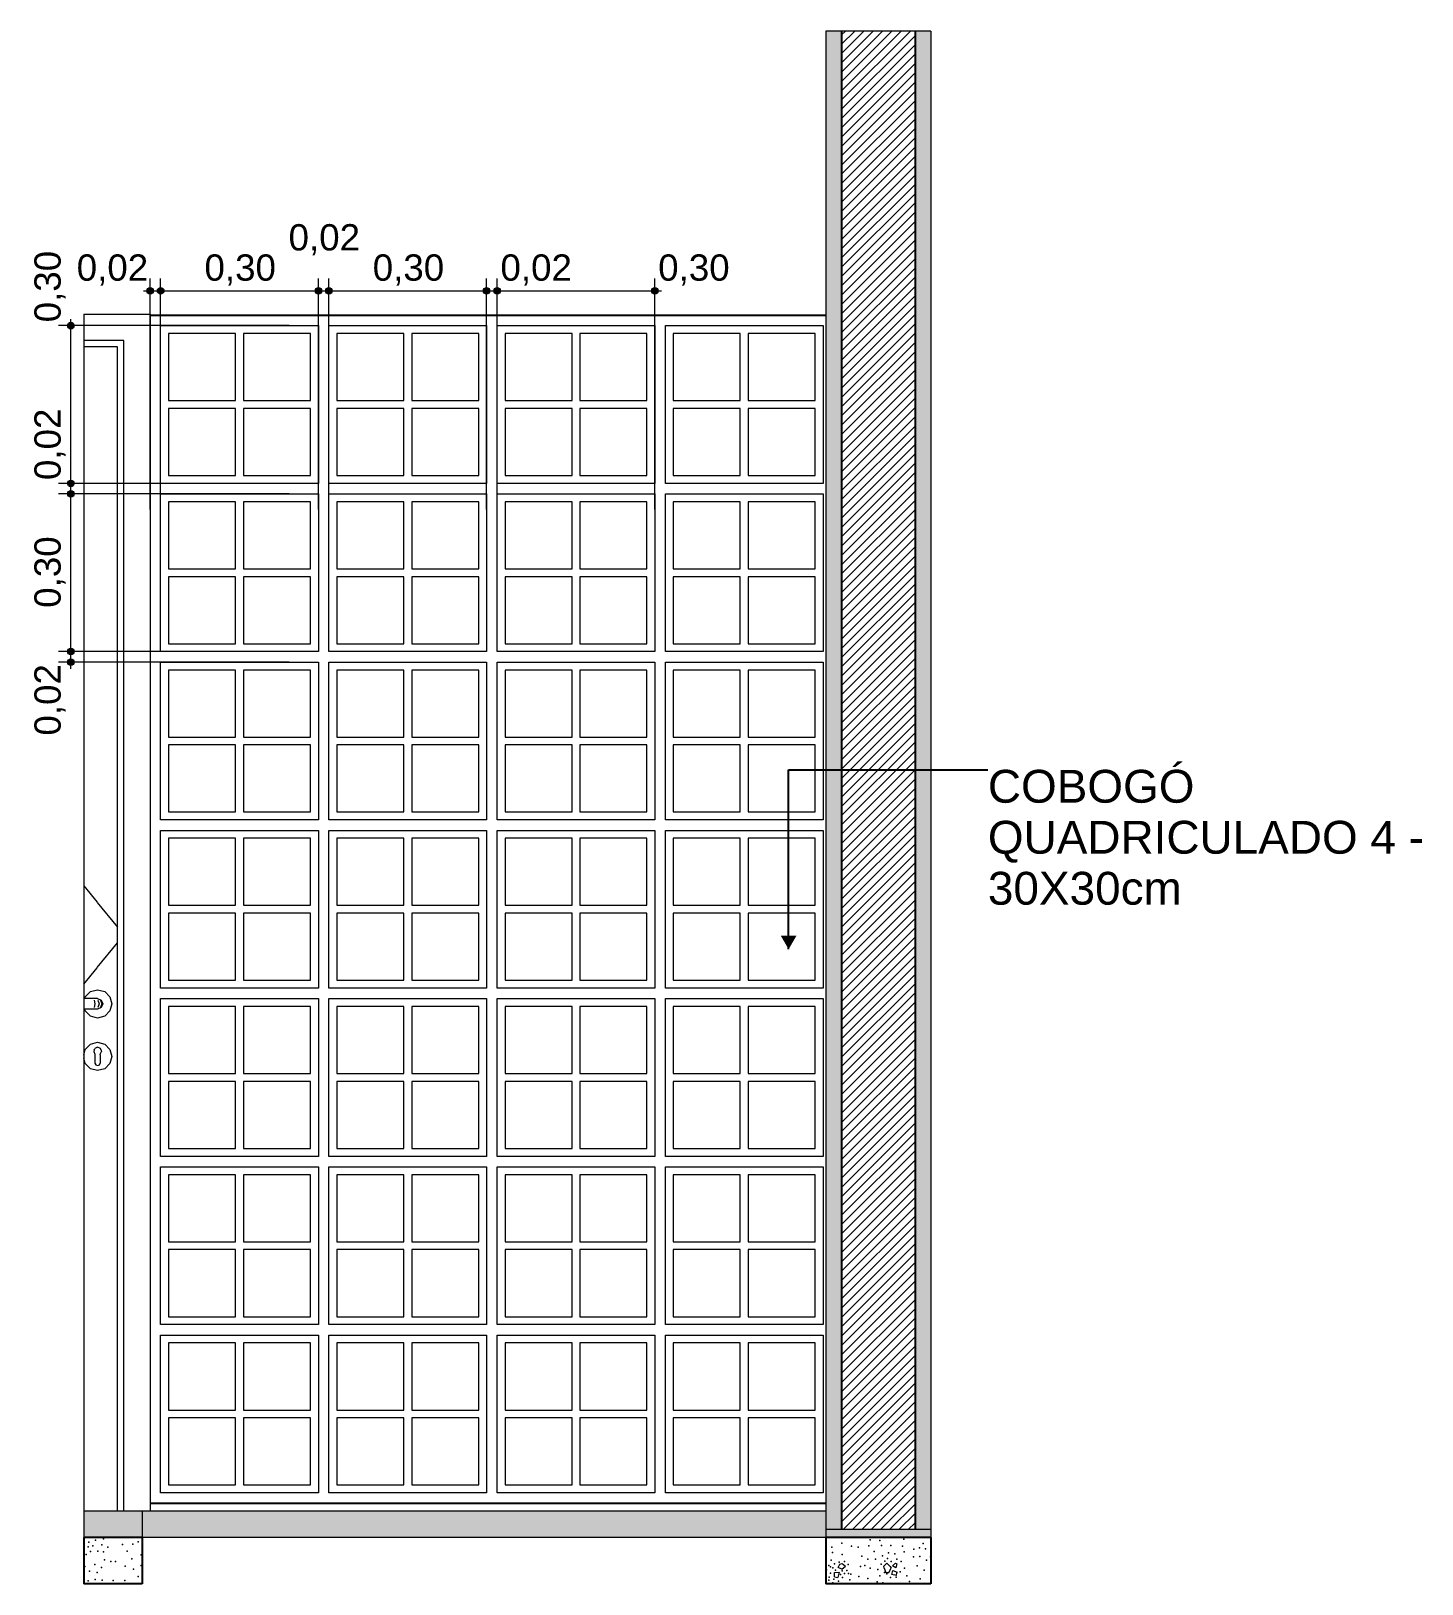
# Model space of a CAD drawing. Header units: metres. Extents: x -67.2 to -32.8, y -0.2 to 5.
# Drawn here: x -35.457 to -32.812, y -0.165 to 2.789 of the extents above; entities that cross this region are included whole.
import ezdxf

# ---------------------------------------------------------------- set-up
doc = ezdxf.new("R2010")
doc.units = ezdxf.units.M
doc.header["$MEASUREMENT"] = 0
for name, color, linetype, lineweight in [('0_Caneta_No__1', 7, 'Continuous', 35), ('0_Caneta_No__241', 7, 'Continuous', 13), ('Janelas Archicad_Caneta_No__3', 7, 'Continuous', 25), ('Janelas Archicad_Caneta_No__43', 44, 'Continuous', 0), ('LAJES.EST_Caneta_No__241', 7, 'Continuous', 13), ('LAJES.EST_Caneta_No__3', 7, 'Continuous', 25), ('PAREDE CONSTRUIR_Caneta_No__241', 7, 'Continuous', 13), ('PAREDE CONSTRUIR_Caneta_No__3', 7, 'Continuous', 25), ('Portas Archicad_Caneta_No__241', 7, 'Continuous', 13), ('TERRENO.ARQ_Caneta_No__241', 7, 'Continuous', 13)]:
    doc.layers.add(name, color=color, linetype=linetype, lineweight=lineweight)
for name, color, linetype in [('COTAS EXECUTIVO.EXEC', 7, 'Continuous'), ('LAJES.EST', 7, 'Continuous'), ('PAREDE CONSTRUIR', 7, 'Continuous'), ('TERRENO.ARQ', 7, 'Continuous')]:
    doc.layers.add(name, color=color, linetype=linetype)
doc.layers.add('COTAS EXECUTIVO.EXEC_Caneta_No__25', color=7, linetype='Continuous', lineweight=13, true_color=0x982312)
doc.layers.add('LAJES.EST_Caneta_No__95', color=7, linetype='Continuous', lineweight=0, true_color=0xaeaeae)
doc.styles.add('ESTILO_GERADO_1', font='arial.ttf')
doc.dimstyles.new('ESTILO_GERADO__3', dxfattribs={"dimtxt": 0.05, "dimasz": 0.02375, "dimexe": 0.18, "dimexo": 0.415631, "dimgap": 0, "dimtad": 1, "dimzin": 0, "dimdsep": 46, "dimtxsty": 'ESTILO_GERADO_1', "dimblk": 'ARROWHEAD_11', "dimblk1": 'ARROWHEAD_11', "dimblk2": 'ARROWHEAD_11', "dimcen": 0.09, "dimclrd": 256, "dimclre": 256, "dimclrt": 256, "dimadec": 0, "dimazin": 0, "dimtfac": 1, "dimtdec": 4, "dimtmove": 0, "dimatfit": 3, "dimfxl": 0, "dimtolj": 1, "dimtzin": 0, "dimarcsym": 0})
doc.dimstyles.new('ESTILO_GERADO__4', dxfattribs={"dimtxt": 0.05, "dimasz": 0.02375, "dimexe": 0.18, "dimexo": 0.415631, "dimgap": 0, "dimtad": 1, "dimtih": 1, "dimtoh": 1, "dimzin": 0, "dimdsep": 46, "dimtxsty": 'ESTILO_GERADO_1', "dimblk": 'ARROWHEAD_11', "dimblk1": 'ARROWHEAD_11', "dimblk2": 'ARROWHEAD_11', "dimcen": 0.09, "dimclrd": 256, "dimclre": 256, "dimclrt": 256, "dimadec": 0, "dimazin": 0, "dimtfac": 1, "dimtdec": 4, "dimtmove": 0, "dimatfit": 3, "dimfxl": 0, "dimtolj": 1, "dimtzin": 0, "dimarcsym": 0})
doc.dimstyles.new('ESTILO_GERADO__5', dxfattribs={"dimtxt": 0.18, "dimasz": 0.0285, "dimexe": 0.18, "dimexo": 0.0625, "dimgap": 0, "dimtad": 0, "dimtih": 1, "dimtoh": 1, "dimdec": 4, "dimzin": 0, "dimdsep": 46, "dimcen": 0.09, "dimadec": 0, "dimazin": 0, "dimtfac": 1, "dimtdec": 4, "dimtmove": 0, "dimatfit": 3, "dimldrblk": 'ARROWHEAD_16', "dimfxl": 0, "dimtolj": 1, "dimtzin": 0, "dimarcsym": 0})

msp = doc.modelspace()

# ---------------------------------------------------------------- texts
at = {"layer": '0_Caneta_No__1', "color": 7, "linetype": 'Continuous', "lineweight": 35, "insert": (-33.6372, 1.3834), "char_height": 0.0625, "width": 0.874728, "attachment_point": 1, "line_spacing_factor": 0.930815, "style": 'ESTILO_GERADO_1'}
msp.add_mtext('\\A1;{\\pql;\\fArial|b0|i0|c0|p0;\\W1.000000;COBOGÓ QUADRICULADO \\fArial|b0|i0|c0|p0;\\W1.000000;4\\fArial|b0|i0|c0|p0;\\W1.000000; - 30X30cm}', dxfattribs=at)

# ---------------------------------------------------------------- blocks, each defined once
blk = doc.blocks.new('*X38', base_point=(7.7685, -0.0117))
at = {"layer": 'LAJES.EST_Caneta_No__241', "color": 7, "linetype": 'Continuous', "lineweight": 13}
for p in [(-35.3568, -0.0856), (-35.3471, -0.0853), (-35.3346, -0.0817), (-35.3193, -0.0795), (-35.2537, -0.0846), (-35.3558, -0.1029), (-35.3526, -0.1087), (-35.3487, -0.0945), (-35.3442, -0.1032), (-35.3394, -0.0925), (-35.3299, -0.1029), (-35.3225, -0.0903), (-35.3193, -0.104), (-35.3114, -0.0953), (-35.2832, -0.09), (-35.2746, -0.1029), (-35.2653, -0.117), (-35.2638, -0.0892), (-35.2477, -0.1094), (-35.3547, -0.1318), (-35.3457, -0.1404), (-35.3355, -0.1282), (-35.3311, -0.1435), (-35.323, -0.1338), (-35.3177, -0.1189), (-35.3057, -0.1222), (-35.2966, -0.1225), (-35.2779, -0.1311), (-35.2623, -0.1372), (-35.2479, -0.1297), (-35.3488, -0.1592), (-35.335, -0.1566), (-35.3216, -0.158), (-35.3011, -0.1582), (-35.2788, -0.1582), (-35.2532, -0.1509), (-35.2475, -0.1645)]:
    blk.add_point(p, dxfattribs=at)
blk = doc.blocks.new('*X39', base_point=(7.7685, -0.0117))
at = {"layer": 'LAJES.EST_Caneta_No__241', "color": 7, "linetype": 'Continuous', "lineweight": 13}
for p, q in [((-33.9292, -0.1516), (-33.9288, -0.1433)), ((-33.9288, -0.1433), (-33.9201, -0.1427)), ((-33.9201, -0.1427), (-33.9227, -0.153)), ((-33.9218, -0.1336), (-33.9187, -0.1273)), ((-33.9151, -0.1368), (-33.9218, -0.1336)), ((-33.9187, -0.1273), (-33.9146, -0.1262)), ((-33.9151, -0.1368), (-33.9083, -0.1312)), ((-33.9146, -0.1262), (-33.9083, -0.1312)), ((-33.8349, -0.1309), (-33.8291, -0.1253)), ((-33.8345, -0.1351), (-33.8349, -0.1309)), ((-33.8345, -0.1351), (-33.8315, -0.1434)), ((-33.8315, -0.1434), (-33.8255, -0.1431)), ((-33.8291, -0.1253), (-33.823, -0.1316)), ((-33.8255, -0.1431), (-33.8209, -0.1351)), ((-33.823, -0.1316), (-33.8209, -0.1351)), ((-33.82, -0.1473), (-33.8179, -0.1396)), ((-33.8118, -0.1488), (-33.82, -0.1473)), ((-33.8188, -0.1308), (-33.8132, -0.1257)), ((-33.8122, -0.1345), (-33.8188, -0.1308)), ((-33.8179, -0.1396), (-33.8095, -0.1425)), ((-33.8132, -0.1257), (-33.8107, -0.1267)), ((-33.8107, -0.1267), (-33.8122, -0.1345)), ((-33.8118, -0.1488), (-33.8095, -0.1425)), ((-33.9292, -0.1516), (-33.9227, -0.153))]:
    blk.add_line(p, q, dxfattribs=at)
for p in [(-33.915, -0.0872), (-33.8611, -0.081), (-33.8429, -0.0824), (-33.7971, -0.08), (-33.7601, -0.0878), (-33.9338, -0.0948), (-33.9325, -0.1051), (-33.9146, -0.109), (-33.8963, -0.0929), (-33.8841, -0.0948), (-33.8772, -0.112), (-33.8654, -0.118), (-33.8639, -0.0925), (-33.8535, -0.1033), (-33.8508, -0.1177), (-33.8393, -0.0917), (-33.8376, -0.1113), (-33.8279, -0.1165), (-33.8265, -0.1061), (-33.8219, -0.0917), (-33.8143, -0.108), (-33.8101, -0.1178), (-33.7995, -0.0934), (-33.7962, -0.1042), (-33.7788, -0.1132), (-33.778, -0.0986), (-33.7674, -0.0963), (-33.7667, -0.1131), (-33.7557, -0.0985), (-33.7464, -0.1133), (-33.944, -0.1379), (-33.9397, -0.1301), (-33.9366, -0.1442), (-33.9363, -0.1327), (-33.935, -0.12), (-33.9323, -0.1346), (-33.9291, -0.1267), (-33.9268, -0.1385), (-33.92, -0.1235), (-33.9175, -0.1469), (-33.9145, -0.1398), (-33.9097, -0.1222), (-33.9097, -0.1453), (-33.9057, -0.1392), (-33.9032, -0.1281), (-33.9025, -0.145), (-33.8981, -0.1465), (-33.8795, -0.132), (-33.871, -0.1297), (-33.861, -0.1349), (-33.8466, -0.1376), (-33.8403, -0.1273), (-33.8341, -0.143), (-33.8333, -0.1216), (-33.8291, -0.1455), (-33.8213, -0.1223), (-33.8039, -0.1419), (-33.8024, -0.1221), (-33.7956, -0.1348), (-33.772, -0.1308), (-33.7584, -0.1387), (-33.754, -0.1198), (-33.9395, -0.1577), (-33.9389, -0.152), (-33.9323, -0.1631), (-33.9302, -0.1557), (-33.9214, -0.1598), (-33.9137, -0.153), (-33.8998, -0.1574), (-33.8829, -0.1509), (-33.8657, -0.1546), (-33.8481, -0.161), (-33.8428, -0.1497), (-33.8368, -0.1627), (-33.8222, -0.1526), (-33.8119, -0.1522), (-33.7913, -0.1497), (-33.7861, -0.1604), (-33.766, -0.1552)]:
    blk.add_point(p, dxfattribs=at)
blk = doc.blocks.new('*D40', base_point=(7.7685, -0.0117))
at = {"layer": 'COTAS EXECUTIVO.EXEC_Caneta_No__25', "linetype": 'Continuous', "lineweight": 13, "true_color": 0x982312}
for points in [[(-35.2368, 2.2945), (-35.2364, 2.2922), (-35.235, 2.2901), (-35.233, 2.2888), (-35.2306, 2.2883), (-35.2282, 2.2888), (-35.2262, 2.2901), (-35.2248, 2.2922), (-35.2243, 2.2945), (-35.2248, 2.2969), (-35.2262, 2.299), (-35.2282, 2.3003), (-35.2306, 2.3008), (-35.233, 2.3003), (-35.235, 2.299), (-35.2364, 2.2969)], [(-35.2168, 2.2945), (-35.2164, 2.2922), (-35.215, 2.2901), (-35.213, 2.2888), (-35.2106, 2.2883), (-35.2082, 2.2888), (-35.2062, 2.2901), (-35.2048, 2.2922), (-35.2043, 2.2945), (-35.2048, 2.2969), (-35.2062, 2.299), (-35.2082, 2.3003), (-35.2106, 2.3008), (-35.213, 2.3003), (-35.215, 2.299), (-35.2164, 2.2969)]]:
    blk.add_hatch(color=24, dxfattribs=at).paths.add_polyline_path(points)
at = {"layer": 'COTAS EXECUTIVO.EXEC_Caneta_No__25', "color": 24, "linetype": 'Continuous', "lineweight": 13, "true_color": 0x982312}
for p, q in [((-35.2306, 2.3008), (-35.2306, 2.318)), ((-35.2106, 2.3008), (-35.2106, 2.318)), ((-35.2431, 2.2945), (-35.2368, 2.2945)), ((-35.2306, 1.8789), (-35.2306, 2.2883)), ((-35.2243, 2.2945), (-35.2168, 2.2945)), ((-35.2106, 1.8789), (-35.2106, 2.2883))]:
    blk.add_line(p, q, dxfattribs=at)
for centre in [(-35.2306, 2.2945), (-35.2106, 2.2945)]:
    blk.add_circle(centre, 0.00625, dxfattribs=at)
at = {"layer": 'COTAS EXECUTIVO.EXEC_Caneta_No__25', "color": 24, "lineweight": 13, "true_color": 0x982312, "insert": (-35.3703, 2.3045), "char_height": 0.05, "attachment_point": 7, "style": 'ESTILO_GERADO_1'}
blk.add_mtext('\\A1;{\\pql;\\fArial|b0|i0|c0|p0;\\W1.000000;0,02}', dxfattribs=at)
blk = doc.blocks.new('ARROWHEAD_11')
at = {"color": 0, "linetype": 'Continuous', "lineweight": 0}
blk.add_line((0, 0), (-1, 0), dxfattribs=at)
at = {"color": 0, "linetype": 'Continuous', "lineweight": 0, "const_width": 0.25, "flags": 128}
blk.add_lwpolyline([(-0.125, 0, 1), (0.125, 0, 1)], format="xyb", close=True, dxfattribs=at)
blk = doc.blocks.new('*D41', base_point=(7.7685, -0.0117))
at = {"layer": 'COTAS EXECUTIVO.EXEC_Caneta_No__25', "linetype": 'Continuous', "lineweight": 13, "true_color": 0x982312}
for points in [[(-35.2168, 2.2945), (-35.2164, 2.2922), (-35.215, 2.2901), (-35.213, 2.2888), (-35.2106, 2.2883), (-35.2082, 2.2888), (-35.2062, 2.2901), (-35.2048, 2.2922), (-35.2043, 2.2945), (-35.2048, 2.2969), (-35.2062, 2.299), (-35.2082, 2.3003), (-35.2106, 2.3008), (-35.213, 2.3003), (-35.215, 2.299), (-35.2164, 2.2969)], [(-34.9168, 2.2945), (-34.9164, 2.2922), (-34.915, 2.2901), (-34.913, 2.2888), (-34.9106, 2.2883), (-34.9082, 2.2888), (-34.9062, 2.2901), (-34.9048, 2.2922), (-34.9043, 2.2945), (-34.9048, 2.2969), (-34.9062, 2.299), (-34.9082, 2.3003), (-34.9106, 2.3008), (-34.913, 2.3003), (-34.915, 2.299), (-34.9164, 2.2969)]]:
    blk.add_hatch(color=24, dxfattribs=at).paths.add_polyline_path(points)
at = {"layer": 'COTAS EXECUTIVO.EXEC_Caneta_No__25', "color": 24, "linetype": 'Continuous', "lineweight": 13, "true_color": 0x982312}
for p, q in [((-35.2106, 2.3008), (-35.2106, 2.318)), ((-34.9106, 2.3008), (-34.9106, 2.318)), ((-35.2106, 1.8789), (-35.2106, 2.2883)), ((-35.2043, 2.2945), (-34.9168, 2.2945)), ((-34.9106, 1.8789), (-34.9106, 2.2883))]:
    blk.add_line(p, q, dxfattribs=at)
for centre in [(-35.2106, 2.2945), (-34.9106, 2.2945)]:
    blk.add_circle(centre, 0.00625, dxfattribs=at)
at = {"layer": 'COTAS EXECUTIVO.EXEC_Caneta_No__25', "color": 24, "lineweight": 13, "true_color": 0x982312, "char_height": 0.05, "attachment_point": 7, "style": 'ESTILO_GERADO_1'}
for s, insert in [('\\A1;{\\pql;\\fArial|b0|i0|c0|p0;\\W1.000000;0,02}', (-34.9673, 2.362)), ('\\A1;{\\pql;\\fArial|b0|i0|c0|p0;\\W1.000000;0,30}', (-35.1273, 2.3045))]:
    blk.add_mtext(s, dxfattribs=dict(at, insert=insert))
blk = doc.blocks.new('*D42', base_point=(7.7685, -0.0117))
at = {"layer": 'COTAS EXECUTIVO.EXEC_Caneta_No__25', "linetype": 'Continuous', "lineweight": 13, "true_color": 0x982312}
for points in [[(-34.9168, 2.2945), (-34.9164, 2.2922), (-34.915, 2.2901), (-34.913, 2.2888), (-34.9106, 2.2883), (-34.9082, 2.2888), (-34.9062, 2.2901), (-34.9048, 2.2922), (-34.9043, 2.2945), (-34.9048, 2.2969), (-34.9062, 2.299), (-34.9082, 2.3003), (-34.9106, 2.3008), (-34.913, 2.3003), (-34.915, 2.299), (-34.9164, 2.2969)], [(-34.8968, 2.2945), (-34.8964, 2.2922), (-34.895, 2.2901), (-34.893, 2.2888), (-34.8906, 2.2883), (-34.8882, 2.2888), (-34.8862, 2.2901), (-34.8848, 2.2922), (-34.8843, 2.2945), (-34.8848, 2.2969), (-34.8862, 2.299), (-34.8882, 2.3003), (-34.8906, 2.3008), (-34.893, 2.3003), (-34.895, 2.299), (-34.8964, 2.2969)]]:
    blk.add_hatch(color=24, dxfattribs=at).paths.add_polyline_path(points)
at = {"layer": 'COTAS EXECUTIVO.EXEC_Caneta_No__25', "color": 24, "linetype": 'Continuous', "lineweight": 13, "true_color": 0x982312}
for p, q in [((-34.9106, 2.3008), (-34.9106, 2.318)), ((-34.8906, 2.3008), (-34.8906, 2.318)), ((-34.9106, 1.8789), (-34.9106, 2.2883)), ((-34.9043, 2.2945), (-34.8968, 2.2945)), ((-34.8906, 1.8789), (-34.8906, 2.2883))]:
    blk.add_line(p, q, dxfattribs=at)
for centre in [(-34.9106, 2.2945), (-34.8906, 2.2945)]:
    blk.add_circle(centre, 0.00625, dxfattribs=at)
blk = doc.blocks.new('*D43', base_point=(7.7685, -0.0117))
at = {"layer": 'COTAS EXECUTIVO.EXEC_Caneta_No__25', "linetype": 'Continuous', "lineweight": 13, "true_color": 0x982312}
for points in [[(-34.8968, 2.2945), (-34.8964, 2.2922), (-34.895, 2.2901), (-34.893, 2.2888), (-34.8906, 2.2883), (-34.8882, 2.2888), (-34.8862, 2.2901), (-34.8848, 2.2922), (-34.8843, 2.2945), (-34.8848, 2.2969), (-34.8862, 2.299), (-34.8882, 2.3003), (-34.8906, 2.3008), (-34.893, 2.3003), (-34.895, 2.299), (-34.8964, 2.2969)], [(-34.5968, 2.2945), (-34.5964, 2.2922), (-34.595, 2.2901), (-34.593, 2.2888), (-34.5906, 2.2883), (-34.5882, 2.2888), (-34.5862, 2.2901), (-34.5848, 2.2922), (-34.5843, 2.2945), (-34.5848, 2.2969), (-34.5862, 2.299), (-34.5882, 2.3003), (-34.5906, 2.3008), (-34.593, 2.3003), (-34.595, 2.299), (-34.5964, 2.2969)]]:
    blk.add_hatch(color=24, dxfattribs=at).paths.add_polyline_path(points)
at = {"layer": 'COTAS EXECUTIVO.EXEC_Caneta_No__25', "color": 24, "linetype": 'Continuous', "lineweight": 13, "true_color": 0x982312}
for p, q in [((-34.8906, 2.3008), (-34.8906, 2.318)), ((-34.5906, 2.3008), (-34.5906, 2.318)), ((-34.8906, 1.8789), (-34.8906, 2.2883)), ((-34.8843, 2.2945), (-34.5968, 2.2945)), ((-34.5906, 1.8789), (-34.5906, 2.2883))]:
    blk.add_line(p, q, dxfattribs=at)
for centre in [(-34.8906, 2.2945), (-34.5906, 2.2945)]:
    blk.add_circle(centre, 0.00625, dxfattribs=at)
at = {"layer": 'COTAS EXECUTIVO.EXEC_Caneta_No__25', "color": 24, "lineweight": 13, "true_color": 0x982312, "insert": (-34.8073, 2.3045), "char_height": 0.05, "attachment_point": 7, "style": 'ESTILO_GERADO_1'}
blk.add_mtext('\\A1;{\\pql;\\fArial|b0|i0|c0|p0;\\W1.000000;0,30}', dxfattribs=at)
blk = doc.blocks.new('*D44', base_point=(7.7685, -0.0117))
at = {"layer": 'COTAS EXECUTIVO.EXEC_Caneta_No__25', "linetype": 'Continuous', "lineweight": 13, "true_color": 0x982312}
for points in [[(-34.5968, 2.2945), (-34.5964, 2.2922), (-34.595, 2.2901), (-34.593, 2.2888), (-34.5906, 2.2883), (-34.5882, 2.2888), (-34.5862, 2.2901), (-34.5848, 2.2922), (-34.5843, 2.2945), (-34.5848, 2.2969), (-34.5862, 2.299), (-34.5882, 2.3003), (-34.5906, 2.3008), (-34.593, 2.3003), (-34.595, 2.299), (-34.5964, 2.2969)], [(-34.5768, 2.2945), (-34.5764, 2.2922), (-34.575, 2.2901), (-34.573, 2.2888), (-34.5706, 2.2883), (-34.5682, 2.2888), (-34.5662, 2.2901), (-34.5648, 2.2922), (-34.5643, 2.2945), (-34.5648, 2.2969), (-34.5662, 2.299), (-34.5682, 2.3003), (-34.5706, 2.3008), (-34.573, 2.3003), (-34.575, 2.299), (-34.5764, 2.2969)]]:
    blk.add_hatch(color=24, dxfattribs=at).paths.add_polyline_path(points)
at = {"layer": 'COTAS EXECUTIVO.EXEC_Caneta_No__25', "color": 24, "linetype": 'Continuous', "lineweight": 13, "true_color": 0x982312}
for p, q in [((-34.5906, 2.3008), (-34.5906, 2.318)), ((-34.5706, 2.3008), (-34.5706, 2.318)), ((-34.5906, 1.8789), (-34.5906, 2.2883)), ((-34.5843, 2.2945), (-34.5768, 2.2945)), ((-34.5706, 1.8789), (-34.5706, 2.2883))]:
    blk.add_line(p, q, dxfattribs=at)
for centre in [(-34.5906, 2.2945), (-34.5706, 2.2945)]:
    blk.add_circle(centre, 0.00625, dxfattribs=at)
blk = doc.blocks.new('*D45', base_point=(7.7685, -0.0117))
at = {"layer": 'COTAS EXECUTIVO.EXEC_Caneta_No__25', "linetype": 'Continuous', "lineweight": 13, "true_color": 0x982312}
for points in [[(-34.5768, 2.2945), (-34.5764, 2.2922), (-34.575, 2.2901), (-34.573, 2.2888), (-34.5706, 2.2883), (-34.5682, 2.2888), (-34.5662, 2.2901), (-34.5648, 2.2922), (-34.5643, 2.2945), (-34.5648, 2.2969), (-34.5662, 2.299), (-34.5682, 2.3003), (-34.5706, 2.3008), (-34.573, 2.3003), (-34.575, 2.299), (-34.5764, 2.2969)], [(-34.2768, 2.2945), (-34.2764, 2.2922), (-34.275, 2.2901), (-34.273, 2.2888), (-34.2706, 2.2883), (-34.2682, 2.2888), (-34.2662, 2.2901), (-34.2648, 2.2922), (-34.2643, 2.2945), (-34.2648, 2.2969), (-34.2662, 2.299), (-34.2682, 2.3003), (-34.2706, 2.3008), (-34.273, 2.3003), (-34.275, 2.299), (-34.2764, 2.2969)]]:
    blk.add_hatch(color=24, dxfattribs=at).paths.add_polyline_path(points)
at = {"layer": 'COTAS EXECUTIVO.EXEC_Caneta_No__25', "color": 24, "linetype": 'Continuous', "lineweight": 13, "true_color": 0x982312}
for p, q in [((-34.5706, 2.3008), (-34.5706, 2.318)), ((-34.2706, 2.3008), (-34.2706, 2.318)), ((-34.5706, 1.8789), (-34.5706, 2.2883)), ((-34.5643, 2.2945), (-34.2768, 2.2945)), ((-34.2706, 1.8789), (-34.2706, 2.2883)), ((-34.2643, 2.2945), (-34.2581, 2.2945))]:
    blk.add_line(p, q, dxfattribs=at)
for centre in [(-34.5706, 2.2945), (-34.2706, 2.2945)]:
    blk.add_circle(centre, 0.00625, dxfattribs=at)
at = {"layer": 'COTAS EXECUTIVO.EXEC_Caneta_No__25', "color": 24, "lineweight": 13, "true_color": 0x982312, "char_height": 0.05, "attachment_point": 7, "style": 'ESTILO_GERADO_1'}
for s, insert in [('\\A1;{\\pql;\\fArial|b0|i0|c0|p0;\\W1.000000;0,02}', (-34.5643, 2.3045)), ('\\A1;{\\pql;\\fArial|b0|i0|c0|p0;\\W1.000000;0,30}', (-34.2643, 2.3045))]:
    blk.add_mtext(s, dxfattribs=dict(at, insert=insert))
blk = doc.blocks.new('*D46', base_point=(7.7685, -0.0117))
at = {"layer": 'COTAS EXECUTIVO.EXEC_Caneta_No__25', "linetype": 'Continuous', "lineweight": 13, "true_color": 0x982312}
for points in [[(-35.3878, 1.6083), (-35.3873, 1.6059), (-35.3859, 1.6039), (-35.3839, 1.6025), (-35.3815, 1.6021), (-35.3791, 1.6025), (-35.3771, 1.6039), (-35.3757, 1.6059), (-35.3753, 1.6083), (-35.3757, 1.6107), (-35.3771, 1.6127), (-35.3791, 1.6141), (-35.3815, 1.6146), (-35.3839, 1.6141), (-35.3859, 1.6127), (-35.3873, 1.6107)], [(-35.3878, 1.5883), (-35.3873, 1.5859), (-35.3859, 1.5839), (-35.3839, 1.5825), (-35.3815, 1.5821), (-35.3791, 1.5825), (-35.3771, 1.5839), (-35.3757, 1.5859), (-35.3753, 1.5883), (-35.3757, 1.5907), (-35.3771, 1.5927), (-35.3791, 1.5941), (-35.3815, 1.5946), (-35.3839, 1.5941), (-35.3859, 1.5927), (-35.3873, 1.5907)]]:
    blk.add_hatch(color=24, dxfattribs=at).paths.add_polyline_path(points)
at = {"layer": 'COTAS EXECUTIVO.EXEC_Caneta_No__25', "color": 24, "linetype": 'Continuous', "lineweight": 13, "true_color": 0x982312}
for p, q in [((-35.3878, 1.6083), (-35.4049, 1.6083)), ((-35.3815, 1.5946), (-35.3815, 1.6021)), ((-34.9659, 1.6083), (-35.3753, 1.6083)), ((-35.3878, 1.5883), (-35.4049, 1.5883)), ((-35.3815, 1.5758), (-35.3815, 1.5821)), ((-34.9659, 1.5883), (-35.3753, 1.5883))]:
    blk.add_line(p, q, dxfattribs=at)
for centre in [(-35.3815, 1.6083), (-35.3815, 1.5883)]:
    blk.add_circle(centre, 0.00625, dxfattribs=at)
at = {"layer": 'COTAS EXECUTIVO.EXEC_Caneta_No__25', "color": 24, "lineweight": 13, "true_color": 0x982312, "insert": (-35.3915, 1.4486), "char_height": 0.05, "attachment_point": 7, "rotation": 90, "style": 'ESTILO_GERADO_1'}
blk.add_mtext('\\A1;{\\pql;\\fArial|b0|i0|c0|p0;\\W1.000000;0,02}', dxfattribs=at)
blk = doc.blocks.new('*D47', base_point=(7.7685, -0.0117))
at = {"layer": 'COTAS EXECUTIVO.EXEC_Caneta_No__25', "linetype": 'Continuous', "lineweight": 13, "true_color": 0x982312}
for points in [[(-35.3878, 1.9083), (-35.3873, 1.9059), (-35.3859, 1.9039), (-35.3839, 1.9025), (-35.3815, 1.9021), (-35.3791, 1.9025), (-35.3771, 1.9039), (-35.3757, 1.9059), (-35.3753, 1.9083), (-35.3757, 1.9107), (-35.3771, 1.9127), (-35.3791, 1.9141), (-35.3815, 1.9146), (-35.3839, 1.9141), (-35.3859, 1.9127), (-35.3873, 1.9107)], [(-35.3878, 1.6083), (-35.3873, 1.6059), (-35.3859, 1.6039), (-35.3839, 1.6025), (-35.3815, 1.6021), (-35.3791, 1.6025), (-35.3771, 1.6039), (-35.3757, 1.6059), (-35.3753, 1.6083), (-35.3757, 1.6107), (-35.3771, 1.6127), (-35.3791, 1.6141), (-35.3815, 1.6146), (-35.3839, 1.6141), (-35.3859, 1.6127), (-35.3873, 1.6107)]]:
    blk.add_hatch(color=24, dxfattribs=at).paths.add_polyline_path(points)
at = {"layer": 'COTAS EXECUTIVO.EXEC_Caneta_No__25', "color": 24, "linetype": 'Continuous', "lineweight": 13, "true_color": 0x982312}
for p, q in [((-35.3878, 1.9083), (-35.4049, 1.9083)), ((-35.3815, 1.6146), (-35.3815, 1.9021)), ((-34.9659, 1.9083), (-35.3753, 1.9083)), ((-35.3878, 1.6083), (-35.4049, 1.6083)), ((-34.9659, 1.6083), (-35.3753, 1.6083))]:
    blk.add_line(p, q, dxfattribs=at)
for centre in [(-35.3815, 1.9083), (-35.3815, 1.6083)]:
    blk.add_circle(centre, 0.00625, dxfattribs=at)
at = {"layer": 'COTAS EXECUTIVO.EXEC_Caneta_No__25', "color": 24, "lineweight": 13, "true_color": 0x982312, "insert": (-35.3915, 1.6916), "char_height": 0.05, "attachment_point": 7, "rotation": 90, "style": 'ESTILO_GERADO_1'}
blk.add_mtext('\\A1;{\\pql;\\fArial|b0|i0|c0|p0;\\W1.000000;0,30}', dxfattribs=at)
blk = doc.blocks.new('*D48', base_point=(7.7685, -0.0117))
at = {"layer": 'COTAS EXECUTIVO.EXEC_Caneta_No__25', "linetype": 'Continuous', "lineweight": 13, "true_color": 0x982312}
for points in [[(-35.3878, 1.9283), (-35.3873, 1.9259), (-35.3859, 1.9239), (-35.3839, 1.9225), (-35.3815, 1.9221), (-35.3791, 1.9225), (-35.3771, 1.9239), (-35.3757, 1.9259), (-35.3753, 1.9283), (-35.3757, 1.9307), (-35.3771, 1.9327), (-35.3791, 1.9341), (-35.3815, 1.9346), (-35.3839, 1.9341), (-35.3859, 1.9327), (-35.3873, 1.9307)], [(-35.3878, 1.9083), (-35.3873, 1.9059), (-35.3859, 1.9039), (-35.3839, 1.9025), (-35.3815, 1.9021), (-35.3791, 1.9025), (-35.3771, 1.9039), (-35.3757, 1.9059), (-35.3753, 1.9083), (-35.3757, 1.9107), (-35.3771, 1.9127), (-35.3791, 1.9141), (-35.3815, 1.9146), (-35.3839, 1.9141), (-35.3859, 1.9127), (-35.3873, 1.9107)]]:
    blk.add_hatch(color=24, dxfattribs=at).paths.add_polyline_path(points)
at = {"layer": 'COTAS EXECUTIVO.EXEC_Caneta_No__25', "color": 24, "linetype": 'Continuous', "lineweight": 13, "true_color": 0x982312}
for p, q in [((-35.3878, 1.9283), (-35.4049, 1.9283)), ((-35.3815, 1.9146), (-35.3815, 1.9221)), ((-34.9659, 1.9283), (-35.3753, 1.9283)), ((-35.3878, 1.9083), (-35.4049, 1.9083)), ((-34.9659, 1.9083), (-35.3753, 1.9083))]:
    blk.add_line(p, q, dxfattribs=at)
for centre in [(-35.3815, 1.9283), (-35.3815, 1.9083)]:
    blk.add_circle(centre, 0.00625, dxfattribs=at)
blk = doc.blocks.new('*D49', base_point=(7.7685, -0.0117))
at = {"layer": 'COTAS EXECUTIVO.EXEC_Caneta_No__25', "linetype": 'Continuous', "lineweight": 13, "true_color": 0x982312}
for points in [[(-35.3878, 2.2283), (-35.3873, 2.2259), (-35.3859, 2.2239), (-35.3839, 2.2225), (-35.3815, 2.2221), (-35.3791, 2.2225), (-35.3771, 2.2239), (-35.3757, 2.2259), (-35.3753, 2.2283), (-35.3757, 2.2307), (-35.3771, 2.2327), (-35.3791, 2.2341), (-35.3815, 2.2346), (-35.3839, 2.2341), (-35.3859, 2.2327), (-35.3873, 2.2307)], [(-35.3878, 1.9283), (-35.3873, 1.9259), (-35.3859, 1.9239), (-35.3839, 1.9225), (-35.3815, 1.9221), (-35.3791, 1.9225), (-35.3771, 1.9239), (-35.3757, 1.9259), (-35.3753, 1.9283), (-35.3757, 1.9307), (-35.3771, 1.9327), (-35.3791, 1.9341), (-35.3815, 1.9346), (-35.3839, 1.9341), (-35.3859, 1.9327), (-35.3873, 1.9307)]]:
    blk.add_hatch(color=24, dxfattribs=at).paths.add_polyline_path(points)
at = {"layer": 'COTAS EXECUTIVO.EXEC_Caneta_No__25', "color": 24, "linetype": 'Continuous', "lineweight": 13, "true_color": 0x982312}
for p, q in [((-35.3878, 2.2283), (-35.4049, 2.2283)), ((-35.3815, 2.2346), (-35.3815, 2.2408)), ((-35.3815, 1.9346), (-35.3815, 2.2221)), ((-34.9659, 2.2283), (-35.3753, 2.2283)), ((-35.3878, 1.9283), (-35.4049, 1.9283)), ((-34.9659, 1.9283), (-35.3753, 1.9283))]:
    blk.add_line(p, q, dxfattribs=at)
for centre in [(-35.3815, 2.2283), (-35.3815, 1.9283)]:
    blk.add_circle(centre, 0.00625, dxfattribs=at)
at = {"layer": 'COTAS EXECUTIVO.EXEC_Caneta_No__25', "color": 24, "lineweight": 13, "true_color": 0x982312, "char_height": 0.05, "attachment_point": 7, "rotation": 90, "style": 'ESTILO_GERADO_1'}
for s, insert in [('\\A1;{\\pql;\\fArial|b0|i0|c0|p0;\\W1.000000;0,30}', (-35.3915, 2.2346)), ('\\A1;{\\pql;\\fArial|b0|i0|c0|p0;\\W1.000000;0,02}', (-35.3915, 1.9346))]:
    blk.add_mtext(s, dxfattribs=dict(at, insert=insert))
blk = doc.blocks.new('ARROWHEAD_16')
at = {"linetype": 'Continuous', "lineweight": 0}
blk.add_hatch(color=0, dxfattribs=at).paths.add_polyline_path([(-0.9093, 0.525), (0, 0), (-0.9093, -0.525)])
at = {"color": 0, "linetype": 'Continuous', "lineweight": 0}
blk.add_line((0, 0), (-1, 0), dxfattribs=at)

# ---------------------------------------------------------------- dimensions: what is measured, and where the dimension line sits
at = {"layer": 'COTAS EXECUTIVO.EXEC', "color": 24, "linetype": 'Continuous', "lineweight": 13, "true_color": 0x982312}
for base, p1, p2, picture, middle in [((-34.9106, 2.2945), (-35.2106, 2.2059), (-34.9106, 2.2283), '*D41', (-35.0626, 2.3295)), ((-35.2106, 2.2945), (-35.2306, 2.2483), (-35.2106, 2.2059), '*D40', (-35.3056, 2.3295)), ((-34.8906, 2.2945), (-34.9106, 2.2283), (-34.8906, 2.1727), '*D42', (-34.9026, 2.387)), ((-34.5906, 2.2945), (-34.8906, 2.1727), (-34.5906, 2.1644), '*D43', (-34.7426, 2.3295)), ((-34.2706, 2.2945), (-34.5706, 2.1574), (-34.2706, 2.1471), '*D45', (-34.1996, 2.3295)), ((-34.5706, 2.2945), (-34.5906, 2.1644), (-34.5706, 2.1574), '*D44', (-34.4996, 2.3295))]:
    dim = msp.add_linear_dim(base=base, p1=p1, p2=p2, dimstyle='ESTILO_GERADO__4', dxfattribs=at)
    dim.commit()
    dim.dimension.update_dxf_attribs({"geometry": picture, "text_midpoint": middle, "dimtype": 160})
for base, p1, p2, picture, middle in [((-35.3815, 2.2283), (-35.2106, 1.9283), (-35.2106, 2.2283), '*D49', (-35.4165, 2.2993)), ((-35.3815, 1.9283), (-35.1518, 1.9083), (-35.2106, 1.9283), '*D48', (-35.4165, 1.9993)), ((-35.3815, 1.9083), (-35.2106, 1.6083), (-35.1518, 1.9083), '*D47', (-35.4165, 1.7563)), ((-35.3815, 1.6083), (-35.2106, 1.5883), (-35.2106, 1.6083), '*D46', (-35.4165, 1.5133))]:
    dim = msp.add_linear_dim(base=base, p1=p1, p2=p2, angle=90, dimstyle='ESTILO_GERADO__3', dxfattribs=at)
    dim.commit()
    dim.dimension.update_dxf_attribs({"geometry": picture, "text_midpoint": middle, "dimtype": 160, "text_rotation": 90})

# ---------------------------------------------------------------- hatches: boundary and pattern name
at = {"layer": 'LAJES.EST_Caneta_No__95', "linetype": 'Continuous', "lineweight": 0, "true_color": 0xaeaeae}
for points in [[(-35.3569, -0.0767), (-35.2455, -0.0767), (-35.2455, -0.0267), (-35.3569, -0.0267)], [(-33.7456, -0.0617), (-33.9456, -0.0617), (-33.9456, -0.0767), (-33.7456, -0.0767)]]:
    msp.add_hatch(color=253, dxfattribs=at).paths.add_polyline_path(points)
at = {"layer": 'PAREDE CONSTRUIR', "linetype": 'Continuous', "lineweight": 0, "true_color": 0xffffff}
for points in [[(-33.9456, -0.0617), (-33.9156, -0.0617), (-33.9156, 2.7886), (-33.9456, 2.7886)], [(-33.7756, -0.0617), (-33.7456, -0.0617), (-33.7456, 2.7886), (-33.7756, 2.7886)]]:
    msp.add_hatch(color=7, dxfattribs=at).paths.add_polyline_path(points)
at = {"layer": 'PAREDE CONSTRUIR', "linetype": 'Continuous', "lineweight": 0, "true_color": 0x000000}
h = msp.add_hatch(dxfattribs=at)
h.set_pattern_fill('common_brick_0005', color=18, style=0, pattern_type=2)
h.set_pattern_definition([(45, (7.76848, -0.011685), (-0.0088388348, 0.0088388348), [])])
h.paths.add_polyline_path([(-33.9156, 2.7886), (-33.9156, -0.0617), (-33.7756, -0.0617), (-33.7756, 2.7886)])
at = {"layer": 'TERRENO.ARQ', "linetype": 'Continuous', "lineweight": 0, "true_color": 0x8fbf7f}
msp.add_hatch(color=73, dxfattribs=at).paths.add_polyline_path([(-35.2455, -0.0767), (-33.9456, -0.0767), (-33.9456, -0.0267), (-35.2455, -0.0267)])

# ---------------------------------------------------------------- linework, layer by layer
at = {"layer": 'Janelas Archicad_Caneta_No__3', "color": 7, "linetype": 'Continuous', "lineweight": 25}
for p, q in [((-35.2306, 2.2483), (-33.9456, 2.2483)), ((-33.9456, -0.0117), (-35.2306, -0.0117))]:
    msp.add_line(p, q, dxfattribs=at)
at = {"layer": 'Janelas Archicad_Caneta_No__43', "color": 44, "linetype": 'Continuous', "lineweight": 0}
for p, q in [((-35.2106, 1.9283), (-35.2106, 2.2283)), ((-35.2106, 2.2283), (-34.9106, 2.2283)), ((-34.9106, 2.2283), (-34.9106, 1.9283)), ((-34.8906, 1.9283), (-34.8906, 2.2283)), ((-34.8906, 2.2283), (-34.5906, 2.2283)), ((-34.5906, 2.2283), (-34.5906, 1.9283)), ((-34.5706, 1.9283), (-34.5706, 2.2283)), ((-34.5706, 2.2283), (-34.2706, 2.2283)), ((-34.2706, 2.2283), (-34.2706, 1.9283)), ((-34.2506, 1.9283), (-34.2506, 2.2283)), ((-34.2506, 2.2283), (-33.9506, 2.2283)), ((-33.9506, 2.2283), (-33.9506, 1.9283)), ((-35.0681, 2.2133), (-35.1956, 2.2133)), ((-35.1956, 2.2133), (-35.1956, 2.0858)), ((-35.0681, 2.0858), (-35.0681, 2.2133)), ((-34.9256, 2.2133), (-35.0531, 2.2133)), ((-35.0531, 2.2133), (-35.0531, 2.0858)), ((-34.9256, 2.0858), (-34.9256, 2.2133)), ((-34.7481, 2.2133), (-34.8756, 2.2133)), ((-34.8756, 2.2133), (-34.8756, 2.0858)), ((-34.7481, 2.0858), (-34.7481, 2.2133)), ((-34.6056, 2.2133), (-34.7331, 2.2133)), ((-34.7331, 2.2133), (-34.7331, 2.0858)), ((-34.6056, 2.0858), (-34.6056, 2.2133)), ((-34.4281, 2.2133), (-34.5556, 2.2133)), ((-34.5556, 2.2133), (-34.5556, 2.0858)), ((-34.4281, 2.0858), (-34.4281, 2.2133)), ((-34.2856, 2.2133), (-34.4131, 2.2133)), ((-34.4131, 2.2133), (-34.4131, 2.0858)), ((-34.2856, 2.0858), (-34.2856, 2.2133)), ((-34.1081, 2.2133), (-34.2356, 2.2133)), ((-34.2356, 2.2133), (-34.2356, 2.0858)), ((-34.1081, 2.0858), (-34.1081, 2.2133)), ((-33.9656, 2.2133), (-34.0931, 2.2133)), ((-34.0931, 2.2133), (-34.0931, 2.0858)), ((-33.9656, 2.0858), (-33.9656, 2.2133)), ((-35.1956, 2.0858), (-35.0681, 2.0858)), ((-35.0681, 2.0708), (-35.1956, 2.0708)), ((-35.1956, 2.0708), (-35.1956, 1.9433)), ((-35.0681, 1.9433), (-35.0681, 2.0708)), ((-35.0531, 2.0858), (-34.9256, 2.0858)), ((-34.9256, 2.0708), (-35.0531, 2.0708)), ((-35.0531, 2.0708), (-35.0531, 1.9433)), ((-34.9256, 1.9433), (-34.9256, 2.0708)), ((-34.8756, 2.0858), (-34.7481, 2.0858)), ((-34.7481, 2.0708), (-34.8756, 2.0708)), ((-34.8756, 2.0708), (-34.8756, 1.9433)), ((-34.7481, 1.9433), (-34.7481, 2.0708)), ((-34.7331, 2.0858), (-34.6056, 2.0858)), ((-34.6056, 2.0708), (-34.7331, 2.0708)), ((-34.7331, 2.0708), (-34.7331, 1.9433)), ((-34.6056, 1.9433), (-34.6056, 2.0708)), ((-34.5556, 2.0858), (-34.4281, 2.0858)), ((-34.4281, 2.0708), (-34.5556, 2.0708)), ((-34.5556, 2.0708), (-34.5556, 1.9433)), ((-34.4281, 1.9433), (-34.4281, 2.0708)), ((-34.4131, 2.0858), (-34.2856, 2.0858)), ((-34.2856, 2.0708), (-34.4131, 2.0708)), ((-34.4131, 2.0708), (-34.4131, 1.9433)), ((-34.2856, 1.9433), (-34.2856, 2.0708)), ((-34.2356, 2.0858), (-34.1081, 2.0858)), ((-34.1081, 2.0708), (-34.2356, 2.0708)), ((-34.2356, 2.0708), (-34.2356, 1.9433)), ((-34.1081, 1.9433), (-34.1081, 2.0708)), ((-34.0931, 2.0858), (-33.9656, 2.0858)), ((-33.9656, 2.0708), (-34.0931, 2.0708)), ((-34.0931, 2.0708), (-34.0931, 1.9433)), ((-33.9656, 1.9433), (-33.9656, 2.0708)), ((-34.9106, 1.9283), (-35.2106, 1.9283)), ((-35.1956, 1.9433), (-35.0681, 1.9433)), ((-35.0531, 1.9433), (-34.9256, 1.9433)), ((-34.5906, 1.9283), (-34.8906, 1.9283)), ((-34.8756, 1.9433), (-34.7481, 1.9433)), ((-34.7331, 1.9433), (-34.6056, 1.9433)), ((-34.2706, 1.9283), (-34.5706, 1.9283)), ((-34.5556, 1.9433), (-34.4281, 1.9433)), ((-34.4131, 1.9433), (-34.2856, 1.9433)), ((-33.9506, 1.9283), (-34.2506, 1.9283)), ((-34.2356, 1.9433), (-34.1081, 1.9433)), ((-34.0931, 1.9433), (-33.9656, 1.9433)), ((-35.2106, 1.6083), (-35.2106, 1.9083)), ((-35.2106, 1.9083), (-34.9106, 1.9083)), ((-35.0681, 1.8933), (-35.1956, 1.8933)), ((-35.1956, 1.8933), (-35.1956, 1.7658)), ((-35.0681, 1.7658), (-35.0681, 1.8933)), ((-34.9256, 1.8933), (-35.0531, 1.8933)), ((-35.0531, 1.8933), (-35.0531, 1.7658)), ((-34.9256, 1.7658), (-34.9256, 1.8933)), ((-34.9106, 1.9083), (-34.9106, 1.6083)), ((-34.8906, 1.6083), (-34.8906, 1.9083)), ((-34.8906, 1.9083), (-34.5906, 1.9083)), ((-34.7481, 1.8933), (-34.8756, 1.8933)), ((-34.8756, 1.8933), (-34.8756, 1.7658)), ((-34.7481, 1.7658), (-34.7481, 1.8933)), ((-34.6056, 1.8933), (-34.7331, 1.8933)), ((-34.7331, 1.8933), (-34.7331, 1.7658)), ((-34.6056, 1.7658), (-34.6056, 1.8933)), ((-34.5906, 1.9083), (-34.5906, 1.6083)), ((-34.5706, 1.6083), (-34.5706, 1.9083)), ((-34.5706, 1.9083), (-34.2706, 1.9083)), ((-34.4281, 1.8933), (-34.5556, 1.8933)), ((-34.5556, 1.8933), (-34.5556, 1.7658)), ((-34.4281, 1.7658), (-34.4281, 1.8933)), ((-34.2856, 1.8933), (-34.4131, 1.8933)), ((-34.4131, 1.8933), (-34.4131, 1.7658)), ((-34.2856, 1.7658), (-34.2856, 1.8933)), ((-34.2706, 1.9083), (-34.2706, 1.6083)), ((-34.2506, 1.6083), (-34.2506, 1.9083)), ((-34.2506, 1.9083), (-33.9506, 1.9083)), ((-34.1081, 1.8933), (-34.2356, 1.8933)), ((-34.2356, 1.8933), (-34.2356, 1.7658)), ((-34.1081, 1.7658), (-34.1081, 1.8933)), ((-33.9656, 1.8933), (-34.0931, 1.8933)), ((-34.0931, 1.8933), (-34.0931, 1.7658)), ((-33.9656, 1.7658), (-33.9656, 1.8933)), ((-33.9506, 1.9083), (-33.9506, 1.6083)), ((-35.1956, 1.7658), (-35.0681, 1.7658)), ((-35.0681, 1.7508), (-35.1956, 1.7508)), ((-35.1956, 1.7508), (-35.1956, 1.6233)), ((-35.0681, 1.6233), (-35.0681, 1.7508)), ((-35.0531, 1.7658), (-34.9256, 1.7658)), ((-34.9256, 1.7508), (-35.0531, 1.7508)), ((-35.0531, 1.7508), (-35.0531, 1.6233)), ((-34.9256, 1.6233), (-34.9256, 1.7508)), ((-34.8756, 1.7658), (-34.7481, 1.7658)), ((-34.7481, 1.7508), (-34.8756, 1.7508)), ((-34.8756, 1.7508), (-34.8756, 1.6233)), ((-34.7481, 1.6233), (-34.7481, 1.7508)), ((-34.7331, 1.7658), (-34.6056, 1.7658)), ((-34.6056, 1.7508), (-34.7331, 1.7508)), ((-34.7331, 1.7508), (-34.7331, 1.6233)), ((-34.6056, 1.6233), (-34.6056, 1.7508)), ((-34.5556, 1.7658), (-34.4281, 1.7658)), ((-34.4281, 1.7508), (-34.5556, 1.7508)), ((-34.5556, 1.7508), (-34.5556, 1.6233)), ((-34.4281, 1.6233), (-34.4281, 1.7508)), ((-34.4131, 1.7658), (-34.2856, 1.7658)), ((-34.2856, 1.7508), (-34.4131, 1.7508)), ((-34.4131, 1.7508), (-34.4131, 1.6233)), ((-34.2856, 1.6233), (-34.2856, 1.7508)), ((-34.2356, 1.7658), (-34.1081, 1.7658)), ((-34.1081, 1.7508), (-34.2356, 1.7508)), ((-34.2356, 1.7508), (-34.2356, 1.6233)), ((-34.1081, 1.6233), (-34.1081, 1.7508)), ((-34.0931, 1.7658), (-33.9656, 1.7658)), ((-33.9656, 1.7508), (-34.0931, 1.7508)), ((-34.0931, 1.7508), (-34.0931, 1.6233)), ((-33.9656, 1.6233), (-33.9656, 1.7508)), ((-34.9106, 1.6083), (-35.2106, 1.6083)), ((-35.1956, 1.6233), (-35.0681, 1.6233)), ((-35.0531, 1.6233), (-34.9256, 1.6233)), ((-34.5906, 1.6083), (-34.8906, 1.6083)), ((-34.8756, 1.6233), (-34.7481, 1.6233)), ((-34.7331, 1.6233), (-34.6056, 1.6233)), ((-34.2706, 1.6083), (-34.5706, 1.6083)), ((-34.5556, 1.6233), (-34.4281, 1.6233)), ((-34.4131, 1.6233), (-34.2856, 1.6233)), ((-33.9506, 1.6083), (-34.2506, 1.6083)), ((-34.2356, 1.6233), (-34.1081, 1.6233)), ((-34.0931, 1.6233), (-33.9656, 1.6233)), ((-35.2106, 1.2883), (-35.2106, 1.5883)), ((-35.2106, 1.5883), (-34.9106, 1.5883)), ((-35.0681, 1.5733), (-35.1956, 1.5733)), ((-35.1956, 1.5733), (-35.1956, 1.4458)), ((-35.0681, 1.4458), (-35.0681, 1.5733)), ((-34.9256, 1.5733), (-35.0531, 1.5733)), ((-35.0531, 1.5733), (-35.0531, 1.4458)), ((-34.9256, 1.4458), (-34.9256, 1.5733)), ((-34.9106, 1.5883), (-34.9106, 1.2883)), ((-34.8906, 1.2883), (-34.8906, 1.5883)), ((-34.8906, 1.5883), (-34.5906, 1.5883)), ((-34.7481, 1.5733), (-34.8756, 1.5733)), ((-34.8756, 1.5733), (-34.8756, 1.4458)), ((-34.7481, 1.4458), (-34.7481, 1.5733)), ((-34.6056, 1.5733), (-34.7331, 1.5733)), ((-34.7331, 1.5733), (-34.7331, 1.4458)), ((-34.6056, 1.4458), (-34.6056, 1.5733)), ((-34.5906, 1.5883), (-34.5906, 1.2883)), ((-34.5706, 1.2883), (-34.5706, 1.5883)), ((-34.5706, 1.5883), (-34.2706, 1.5883)), ((-34.4281, 1.5733), (-34.5556, 1.5733)), ((-34.5556, 1.5733), (-34.5556, 1.4458)), ((-34.4281, 1.4458), (-34.4281, 1.5733)), ((-34.2856, 1.5733), (-34.4131, 1.5733)), ((-34.4131, 1.5733), (-34.4131, 1.4458)), ((-34.2856, 1.4458), (-34.2856, 1.5733)), ((-34.2706, 1.5883), (-34.2706, 1.2883)), ((-34.2506, 1.2883), (-34.2506, 1.5883)), ((-34.2506, 1.5883), (-33.9506, 1.5883)), ((-34.1081, 1.5733), (-34.2356, 1.5733)), ((-34.2356, 1.5733), (-34.2356, 1.4458)), ((-34.1081, 1.4458), (-34.1081, 1.5733)), ((-33.9656, 1.5733), (-34.0931, 1.5733)), ((-34.0931, 1.5733), (-34.0931, 1.4458)), ((-33.9656, 1.4458), (-33.9656, 1.5733)), ((-33.9506, 1.5883), (-33.9506, 1.2883)), ((-35.1956, 1.4458), (-35.0681, 1.4458)), ((-35.0681, 1.4308), (-35.1956, 1.4308)), ((-35.1956, 1.4308), (-35.1956, 1.3033)), ((-35.0681, 1.3033), (-35.0681, 1.4308)), ((-35.0531, 1.4458), (-34.9256, 1.4458)), ((-34.9256, 1.4308), (-35.0531, 1.4308)), ((-35.0531, 1.4308), (-35.0531, 1.3033)), ((-34.9256, 1.3033), (-34.9256, 1.4308)), ((-34.8756, 1.4458), (-34.7481, 1.4458)), ((-34.7481, 1.4308), (-34.8756, 1.4308)), ((-34.8756, 1.4308), (-34.8756, 1.3033)), ((-34.7481, 1.3033), (-34.7481, 1.4308)), ((-34.7331, 1.4458), (-34.6056, 1.4458)), ((-34.6056, 1.4308), (-34.7331, 1.4308)), ((-34.7331, 1.4308), (-34.7331, 1.3033)), ((-34.6056, 1.3033), (-34.6056, 1.4308)), ((-34.5556, 1.4458), (-34.4281, 1.4458)), ((-34.4281, 1.4308), (-34.5556, 1.4308)), ((-34.5556, 1.4308), (-34.5556, 1.3033)), ((-34.4281, 1.3033), (-34.4281, 1.4308)), ((-34.4131, 1.4458), (-34.2856, 1.4458)), ((-34.2856, 1.4308), (-34.4131, 1.4308)), ((-34.4131, 1.4308), (-34.4131, 1.3033)), ((-34.2856, 1.3033), (-34.2856, 1.4308)), ((-34.2356, 1.4458), (-34.1081, 1.4458)), ((-34.1081, 1.4308), (-34.2356, 1.4308)), ((-34.2356, 1.4308), (-34.2356, 1.3033)), ((-34.1081, 1.3033), (-34.1081, 1.4308)), ((-34.0931, 1.4458), (-33.9656, 1.4458)), ((-33.9656, 1.4308), (-34.0931, 1.4308)), ((-34.0931, 1.4308), (-34.0931, 1.3033)), ((-33.9656, 1.3033), (-33.9656, 1.4308)), ((-35.1956, 1.3033), (-35.0681, 1.3033)), ((-35.0531, 1.3033), (-34.9256, 1.3033)), ((-34.8756, 1.3033), (-34.7481, 1.3033)), ((-34.7331, 1.3033), (-34.6056, 1.3033)), ((-34.5556, 1.3033), (-34.4281, 1.3033)), ((-34.4131, 1.3033), (-34.2856, 1.3033)), ((-34.2356, 1.3033), (-34.1081, 1.3033)), ((-34.0931, 1.3033), (-33.9656, 1.3033)), ((-34.9106, 1.2883), (-35.2106, 1.2883)), ((-34.5906, 1.2883), (-34.8906, 1.2883)), ((-34.2706, 1.2883), (-34.5706, 1.2883)), ((-33.9506, 1.2883), (-34.2506, 1.2883)), ((-35.2106, 0.9683), (-35.2106, 1.2683)), ((-35.2106, 1.2683), (-34.9106, 1.2683)), ((-35.0681, 1.2533), (-35.1956, 1.2533)), ((-35.1956, 1.2533), (-35.1956, 1.1258)), ((-35.0681, 1.1258), (-35.0681, 1.2533)), ((-34.9256, 1.2533), (-35.0531, 1.2533)), ((-35.0531, 1.2533), (-35.0531, 1.1258)), ((-34.9256, 1.1258), (-34.9256, 1.2533)), ((-34.9106, 1.2683), (-34.9106, 0.9683)), ((-34.8906, 0.9683), (-34.8906, 1.2683)), ((-34.8906, 1.2683), (-34.5906, 1.2683)), ((-34.7481, 1.2533), (-34.8756, 1.2533)), ((-34.8756, 1.2533), (-34.8756, 1.1258)), ((-34.7481, 1.1258), (-34.7481, 1.2533)), ((-34.6056, 1.2533), (-34.7331, 1.2533)), ((-34.7331, 1.2533), (-34.7331, 1.1258)), ((-34.6056, 1.1258), (-34.6056, 1.2533)), ((-34.5906, 1.2683), (-34.5906, 0.9683)), ((-34.5706, 0.9683), (-34.5706, 1.2683)), ((-34.5706, 1.2683), (-34.2706, 1.2683)), ((-34.4281, 1.2533), (-34.5556, 1.2533)), ((-34.5556, 1.2533), (-34.5556, 1.1258)), ((-34.4281, 1.1258), (-34.4281, 1.2533)), ((-34.2856, 1.2533), (-34.4131, 1.2533)), ((-34.4131, 1.2533), (-34.4131, 1.1258)), ((-34.2856, 1.1258), (-34.2856, 1.2533)), ((-34.2706, 1.2683), (-34.2706, 0.9683)), ((-34.2506, 0.9683), (-34.2506, 1.2683)), ((-34.2506, 1.2683), (-33.9506, 1.2683)), ((-34.1081, 1.2533), (-34.2356, 1.2533)), ((-34.2356, 1.2533), (-34.2356, 1.1258)), ((-34.1081, 1.1258), (-34.1081, 1.2533)), ((-33.9656, 1.2533), (-34.0931, 1.2533)), ((-34.0931, 1.2533), (-34.0931, 1.1258)), ((-33.9656, 1.1258), (-33.9656, 1.2533)), ((-33.9506, 1.2683), (-33.9506, 0.9683)), ((-35.1956, 1.1258), (-35.0681, 1.1258)), ((-35.0531, 1.1258), (-34.9256, 1.1258)), ((-34.8756, 1.1258), (-34.7481, 1.1258)), ((-34.7331, 1.1258), (-34.6056, 1.1258)), ((-34.5556, 1.1258), (-34.4281, 1.1258)), ((-34.4131, 1.1258), (-34.2856, 1.1258)), ((-34.2356, 1.1258), (-34.1081, 1.1258)), ((-34.0931, 1.1258), (-33.9656, 1.1258)), ((-35.0681, 1.1108), (-35.1956, 1.1108)), ((-35.1956, 1.1108), (-35.1956, 0.9833)), ((-35.0681, 0.9833), (-35.0681, 1.1108)), ((-34.9256, 1.1108), (-35.0531, 1.1108)), ((-35.0531, 1.1108), (-35.0531, 0.9833)), ((-34.9256, 0.9833), (-34.9256, 1.1108)), ((-34.7481, 1.1108), (-34.8756, 1.1108)), ((-34.8756, 1.1108), (-34.8756, 0.9833)), ((-34.7481, 0.9833), (-34.7481, 1.1108)), ((-34.6056, 1.1108), (-34.7331, 1.1108)), ((-34.7331, 1.1108), (-34.7331, 0.9833)), ((-34.6056, 0.9833), (-34.6056, 1.1108)), ((-34.4281, 1.1108), (-34.5556, 1.1108)), ((-34.5556, 1.1108), (-34.5556, 0.9833)), ((-34.4281, 0.9833), (-34.4281, 1.1108)), ((-34.2856, 1.1108), (-34.4131, 1.1108)), ((-34.4131, 1.1108), (-34.4131, 0.9833)), ((-34.2856, 0.9833), (-34.2856, 1.1108)), ((-34.1081, 1.1108), (-34.2356, 1.1108)), ((-34.2356, 1.1108), (-34.2356, 0.9833)), ((-34.1081, 0.9833), (-34.1081, 1.1108)), ((-33.9656, 1.1108), (-34.0931, 1.1108)), ((-34.0931, 1.1108), (-34.0931, 0.9833)), ((-33.9656, 0.9833), (-33.9656, 1.1108)), ((-35.1956, 0.9833), (-35.0681, 0.9833)), ((-35.0531, 0.9833), (-34.9256, 0.9833)), ((-34.8756, 0.9833), (-34.7481, 0.9833)), ((-34.7331, 0.9833), (-34.6056, 0.9833)), ((-34.5556, 0.9833), (-34.4281, 0.9833)), ((-34.4131, 0.9833), (-34.2856, 0.9833)), ((-34.2356, 0.9833), (-34.1081, 0.9833)), ((-34.0931, 0.9833), (-33.9656, 0.9833)), ((-34.9106, 0.9683), (-35.2106, 0.9683)), ((-35.2106, 0.6483), (-35.2106, 0.9483)), ((-35.2106, 0.9483), (-34.9106, 0.9483)), ((-34.9106, 0.9483), (-34.9106, 0.6483)), ((-34.5906, 0.9683), (-34.8906, 0.9683)), ((-34.8906, 0.6483), (-34.8906, 0.9483)), ((-34.8906, 0.9483), (-34.5906, 0.9483)), ((-34.5906, 0.9483), (-34.5906, 0.6483)), ((-34.2706, 0.9683), (-34.5706, 0.9683)), ((-34.5706, 0.6483), (-34.5706, 0.9483)), ((-34.5706, 0.9483), (-34.2706, 0.9483)), ((-34.2706, 0.9483), (-34.2706, 0.6483)), ((-33.9506, 0.9683), (-34.2506, 0.9683)), ((-34.2506, 0.6483), (-34.2506, 0.9483)), ((-34.2506, 0.9483), (-33.9506, 0.9483)), ((-33.9506, 0.9483), (-33.9506, 0.6483)), ((-35.0681, 0.9333), (-35.1956, 0.9333)), ((-35.1956, 0.9333), (-35.1956, 0.8058)), ((-35.0681, 0.8058), (-35.0681, 0.9333)), ((-34.9256, 0.9333), (-35.0531, 0.9333)), ((-35.0531, 0.9333), (-35.0531, 0.8058)), ((-34.9256, 0.8058), (-34.9256, 0.9333)), ((-34.7481, 0.9333), (-34.8756, 0.9333)), ((-34.8756, 0.9333), (-34.8756, 0.8058)), ((-34.7481, 0.8058), (-34.7481, 0.9333)), ((-34.6056, 0.9333), (-34.7331, 0.9333)), ((-34.7331, 0.9333), (-34.7331, 0.8058)), ((-34.6056, 0.8058), (-34.6056, 0.9333)), ((-34.4281, 0.9333), (-34.5556, 0.9333)), ((-34.5556, 0.9333), (-34.5556, 0.8058)), ((-34.4281, 0.8058), (-34.4281, 0.9333)), ((-34.2856, 0.9333), (-34.4131, 0.9333)), ((-34.4131, 0.9333), (-34.4131, 0.8058)), ((-34.2856, 0.8058), (-34.2856, 0.9333)), ((-34.1081, 0.9333), (-34.2356, 0.9333)), ((-34.2356, 0.9333), (-34.2356, 0.8058)), ((-34.1081, 0.8058), (-34.1081, 0.9333)), ((-33.9656, 0.9333), (-34.0931, 0.9333)), ((-34.0931, 0.9333), (-34.0931, 0.8058)), ((-33.9656, 0.8058), (-33.9656, 0.9333)), ((-35.1956, 0.8058), (-35.0681, 0.8058)), ((-35.0531, 0.8058), (-34.9256, 0.8058)), ((-34.8756, 0.8058), (-34.7481, 0.8058)), ((-34.7331, 0.8058), (-34.6056, 0.8058)), ((-34.5556, 0.8058), (-34.4281, 0.8058)), ((-34.4131, 0.8058), (-34.2856, 0.8058)), ((-34.2356, 0.8058), (-34.1081, 0.8058)), ((-34.0931, 0.8058), (-33.9656, 0.8058)), ((-35.0681, 0.7908), (-35.1956, 0.7908)), ((-35.1956, 0.7908), (-35.1956, 0.6633)), ((-35.0681, 0.6633), (-35.0681, 0.7908)), ((-34.9256, 0.7908), (-35.0531, 0.7908)), ((-35.0531, 0.7908), (-35.0531, 0.6633)), ((-34.9256, 0.6633), (-34.9256, 0.7908)), ((-34.7481, 0.7908), (-34.8756, 0.7908)), ((-34.8756, 0.7908), (-34.8756, 0.6633)), ((-34.7481, 0.6633), (-34.7481, 0.7908)), ((-34.6056, 0.7908), (-34.7331, 0.7908)), ((-34.7331, 0.7908), (-34.7331, 0.6633)), ((-34.6056, 0.6633), (-34.6056, 0.7908)), ((-34.4281, 0.7908), (-34.5556, 0.7908)), ((-34.5556, 0.7908), (-34.5556, 0.6633)), ((-34.4281, 0.6633), (-34.4281, 0.7908)), ((-34.2856, 0.7908), (-34.4131, 0.7908)), ((-34.4131, 0.7908), (-34.4131, 0.6633)), ((-34.2856, 0.6633), (-34.2856, 0.7908)), ((-34.1081, 0.7908), (-34.2356, 0.7908)), ((-34.2356, 0.7908), (-34.2356, 0.6633)), ((-34.1081, 0.6633), (-34.1081, 0.7908)), ((-33.9656, 0.7908), (-34.0931, 0.7908)), ((-34.0931, 0.7908), (-34.0931, 0.6633)), ((-33.9656, 0.6633), (-33.9656, 0.7908)), ((-35.1956, 0.6633), (-35.0681, 0.6633)), ((-35.0531, 0.6633), (-34.9256, 0.6633)), ((-34.8756, 0.6633), (-34.7481, 0.6633)), ((-34.7331, 0.6633), (-34.6056, 0.6633)), ((-34.5556, 0.6633), (-34.4281, 0.6633)), ((-34.4131, 0.6633), (-34.2856, 0.6633)), ((-34.2356, 0.6633), (-34.1081, 0.6633)), ((-34.0931, 0.6633), (-33.9656, 0.6633)), ((-34.9106, 0.6483), (-35.2106, 0.6483)), ((-35.2106, 0.3283), (-35.2106, 0.6283)), ((-35.2106, 0.6283), (-34.9106, 0.6283)), ((-34.9106, 0.6283), (-34.9106, 0.3283)), ((-34.5906, 0.6483), (-34.8906, 0.6483)), ((-34.8906, 0.3283), (-34.8906, 0.6283)), ((-34.8906, 0.6283), (-34.5906, 0.6283)), ((-34.5906, 0.6283), (-34.5906, 0.3283)), ((-34.2706, 0.6483), (-34.5706, 0.6483)), ((-34.5706, 0.3283), (-34.5706, 0.6283)), ((-34.5706, 0.6283), (-34.2706, 0.6283)), ((-34.2706, 0.6283), (-34.2706, 0.3283)), ((-33.9506, 0.6483), (-34.2506, 0.6483)), ((-34.2506, 0.3283), (-34.2506, 0.6283)), ((-34.2506, 0.6283), (-33.9506, 0.6283)), ((-33.9506, 0.6283), (-33.9506, 0.3283)), ((-35.0681, 0.6133), (-35.1956, 0.6133)), ((-35.1956, 0.6133), (-35.1956, 0.4858)), ((-35.0681, 0.4858), (-35.0681, 0.6133)), ((-34.9256, 0.6133), (-35.0531, 0.6133)), ((-35.0531, 0.6133), (-35.0531, 0.4858)), ((-34.9256, 0.4858), (-34.9256, 0.6133)), ((-34.7481, 0.6133), (-34.8756, 0.6133)), ((-34.8756, 0.6133), (-34.8756, 0.4858)), ((-34.7481, 0.4858), (-34.7481, 0.6133)), ((-34.6056, 0.6133), (-34.7331, 0.6133)), ((-34.7331, 0.6133), (-34.7331, 0.4858)), ((-34.6056, 0.4858), (-34.6056, 0.6133)), ((-34.4281, 0.6133), (-34.5556, 0.6133)), ((-34.5556, 0.6133), (-34.5556, 0.4858)), ((-34.4281, 0.4858), (-34.4281, 0.6133)), ((-34.2856, 0.6133), (-34.4131, 0.6133)), ((-34.4131, 0.6133), (-34.4131, 0.4858)), ((-34.2856, 0.4858), (-34.2856, 0.6133)), ((-34.1081, 0.6133), (-34.2356, 0.6133)), ((-34.2356, 0.6133), (-34.2356, 0.4858)), ((-34.1081, 0.4858), (-34.1081, 0.6133)), ((-33.9656, 0.6133), (-34.0931, 0.6133)), ((-34.0931, 0.6133), (-34.0931, 0.4858)), ((-33.9656, 0.4858), (-33.9656, 0.6133)), ((-35.1956, 0.4858), (-35.0681, 0.4858)), ((-35.0531, 0.4858), (-34.9256, 0.4858)), ((-34.8756, 0.4858), (-34.7481, 0.4858)), ((-34.7331, 0.4858), (-34.6056, 0.4858)), ((-34.5556, 0.4858), (-34.4281, 0.4858)), ((-34.4131, 0.4858), (-34.2856, 0.4858)), ((-34.2356, 0.4858), (-34.1081, 0.4858)), ((-34.0931, 0.4858), (-33.9656, 0.4858)), ((-35.0681, 0.4708), (-35.1956, 0.4708)), ((-35.1956, 0.4708), (-35.1956, 0.3433)), ((-35.0681, 0.3433), (-35.0681, 0.4708)), ((-34.9256, 0.4708), (-35.0531, 0.4708)), ((-35.0531, 0.4708), (-35.0531, 0.3433)), ((-34.9256, 0.3433), (-34.9256, 0.4708)), ((-34.7481, 0.4708), (-34.8756, 0.4708)), ((-34.8756, 0.4708), (-34.8756, 0.3433)), ((-34.7481, 0.3433), (-34.7481, 0.4708)), ((-34.6056, 0.4708), (-34.7331, 0.4708)), ((-34.7331, 0.4708), (-34.7331, 0.3433)), ((-34.6056, 0.3433), (-34.6056, 0.4708)), ((-34.4281, 0.4708), (-34.5556, 0.4708)), ((-34.5556, 0.4708), (-34.5556, 0.3433)), ((-34.4281, 0.3433), (-34.4281, 0.4708)), ((-34.2856, 0.4708), (-34.4131, 0.4708)), ((-34.4131, 0.4708), (-34.4131, 0.3433)), ((-34.2856, 0.3433), (-34.2856, 0.4708)), ((-34.1081, 0.4708), (-34.2356, 0.4708)), ((-34.2356, 0.4708), (-34.2356, 0.3433)), ((-34.1081, 0.3433), (-34.1081, 0.4708)), ((-33.9656, 0.4708), (-34.0931, 0.4708)), ((-34.0931, 0.4708), (-34.0931, 0.3433)), ((-33.9656, 0.3433), (-33.9656, 0.4708)), ((-34.9106, 0.3283), (-35.2106, 0.3283)), ((-35.1956, 0.3433), (-35.0681, 0.3433)), ((-35.0531, 0.3433), (-34.9256, 0.3433)), ((-34.5906, 0.3283), (-34.8906, 0.3283)), ((-34.8756, 0.3433), (-34.7481, 0.3433)), ((-34.7331, 0.3433), (-34.6056, 0.3433)), ((-34.2706, 0.3283), (-34.5706, 0.3283)), ((-34.5556, 0.3433), (-34.4281, 0.3433)), ((-34.4131, 0.3433), (-34.2856, 0.3433)), ((-33.9506, 0.3283), (-34.2506, 0.3283)), ((-34.2356, 0.3433), (-34.1081, 0.3433)), ((-34.0931, 0.3433), (-33.9656, 0.3433)), ((-35.2106, 0.0083), (-35.2106, 0.3083)), ((-35.2106, 0.3083), (-34.9106, 0.3083)), ((-34.9106, 0.3083), (-34.9106, 0.0083)), ((-34.8906, 0.0083), (-34.8906, 0.3083)), ((-34.8906, 0.3083), (-34.5906, 0.3083)), ((-34.5906, 0.3083), (-34.5906, 0.0083)), ((-34.5706, 0.0083), (-34.5706, 0.3083)), ((-34.5706, 0.3083), (-34.2706, 0.3083)), ((-34.2706, 0.3083), (-34.2706, 0.0083)), ((-34.2506, 0.0083), (-34.2506, 0.3083)), ((-34.2506, 0.3083), (-33.9506, 0.3083)), ((-33.9506, 0.3083), (-33.9506, 0.0083)), ((-35.0681, 0.2933), (-35.1956, 0.2933)), ((-35.1956, 0.2933), (-35.1956, 0.1658)), ((-35.0681, 0.1658), (-35.0681, 0.2933)), ((-34.9256, 0.2933), (-35.0531, 0.2933)), ((-35.0531, 0.2933), (-35.0531, 0.1658)), ((-34.9256, 0.1658), (-34.9256, 0.2933)), ((-34.7481, 0.2933), (-34.8756, 0.2933)), ((-34.8756, 0.2933), (-34.8756, 0.1658)), ((-34.7481, 0.1658), (-34.7481, 0.2933)), ((-34.6056, 0.2933), (-34.7331, 0.2933)), ((-34.7331, 0.2933), (-34.7331, 0.1658)), ((-34.6056, 0.1658), (-34.6056, 0.2933)), ((-34.4281, 0.2933), (-34.5556, 0.2933)), ((-34.5556, 0.2933), (-34.5556, 0.1658)), ((-34.4281, 0.1658), (-34.4281, 0.2933)), ((-34.2856, 0.2933), (-34.4131, 0.2933)), ((-34.4131, 0.2933), (-34.4131, 0.1658)), ((-34.2856, 0.1658), (-34.2856, 0.2933)), ((-34.1081, 0.2933), (-34.2356, 0.2933)), ((-34.2356, 0.2933), (-34.2356, 0.1658)), ((-34.1081, 0.1658), (-34.1081, 0.2933)), ((-33.9656, 0.2933), (-34.0931, 0.2933)), ((-34.0931, 0.2933), (-34.0931, 0.1658)), ((-33.9656, 0.1658), (-33.9656, 0.2933)), ((-35.1956, 0.1658), (-35.0681, 0.1658)), ((-35.0681, 0.1508), (-35.1956, 0.1508)), ((-35.1956, 0.1508), (-35.1956, 0.0233)), ((-35.0681, 0.0233), (-35.0681, 0.1508)), ((-35.0531, 0.1658), (-34.9256, 0.1658)), ((-34.9256, 0.1508), (-35.0531, 0.1508)), ((-35.0531, 0.1508), (-35.0531, 0.0233)), ((-34.9256, 0.0233), (-34.9256, 0.1508)), ((-34.8756, 0.1658), (-34.7481, 0.1658)), ((-34.7481, 0.1508), (-34.8756, 0.1508)), ((-34.8756, 0.1508), (-34.8756, 0.0233)), ((-34.7481, 0.0233), (-34.7481, 0.1508)), ((-34.7331, 0.1658), (-34.6056, 0.1658)), ((-34.6056, 0.1508), (-34.7331, 0.1508)), ((-34.7331, 0.1508), (-34.7331, 0.0233)), ((-34.6056, 0.0233), (-34.6056, 0.1508)), ((-34.5556, 0.1658), (-34.4281, 0.1658)), ((-34.4281, 0.1508), (-34.5556, 0.1508)), ((-34.5556, 0.1508), (-34.5556, 0.0233)), ((-34.4281, 0.0233), (-34.4281, 0.1508)), ((-34.4131, 0.1658), (-34.2856, 0.1658)), ((-34.2856, 0.1508), (-34.4131, 0.1508)), ((-34.4131, 0.1508), (-34.4131, 0.0233)), ((-34.2856, 0.0233), (-34.2856, 0.1508)), ((-34.2356, 0.1658), (-34.1081, 0.1658)), ((-34.1081, 0.1508), (-34.2356, 0.1508)), ((-34.2356, 0.1508), (-34.2356, 0.0233)), ((-34.1081, 0.0233), (-34.1081, 0.1508)), ((-34.0931, 0.1658), (-33.9656, 0.1658)), ((-33.9656, 0.1508), (-34.0931, 0.1508)), ((-34.0931, 0.1508), (-34.0931, 0.0233)), ((-33.9656, 0.0233), (-33.9656, 0.1508)), ((-34.9106, 0.0083), (-35.2106, 0.0083)), ((-35.1956, 0.0233), (-35.0681, 0.0233)), ((-35.0531, 0.0233), (-34.9256, 0.0233)), ((-34.5906, 0.0083), (-34.8906, 0.0083)), ((-34.8756, 0.0233), (-34.7481, 0.0233)), ((-34.7331, 0.0233), (-34.6056, 0.0233)), ((-34.2706, 0.0083), (-34.5706, 0.0083)), ((-34.5556, 0.0233), (-34.4281, 0.0233)), ((-34.4131, 0.0233), (-34.2856, 0.0233)), ((-33.9506, 0.0083), (-34.2506, 0.0083)), ((-34.2356, 0.0233), (-34.1081, 0.0233)), ((-34.0931, 0.0233), (-33.9656, 0.0233))]:
    msp.add_line(p, q, dxfattribs=at)
at = {"layer": 'LAJES.EST_Caneta_No__241', "color": 7, "linetype": 'Continuous', "lineweight": 13}
for p, q in [((-35.3569, -0.0267), (-35.3569, -0.0767)), ((-35.2455, -0.0267), (-35.3569, -0.0267)), ((-33.7456, -0.0617), (-33.7456, -0.0767))]:
    msp.add_line(p, q, dxfattribs=at)
at = {"layer": 'LAJES.EST_Caneta_No__241', "color": 7, "linetype": 'Continuous', "lineweight": 13, "flags": 128}
msp.add_lwpolyline([(-33.7456, -0.0617), (-33.7756, -0.0617), (-33.9156, -0.0617), (-33.9456, -0.0617)], dxfattribs=at)
at = {"layer": 'LAJES.EST_Caneta_No__3', "color": 7, "linetype": 'Continuous', "lineweight": 25}
for p, q in [((-35.3569, -0.0767), (-35.3569, -0.165)), ((-35.2455, -0.0767), (-35.3569, -0.0767)), ((-35.2455, -0.0767), (-35.2455, -0.165)), ((-33.9456, -0.0767), (-33.9456, -0.165)), ((-33.7456, -0.0767), (-33.9456, -0.0767)), ((-33.7456, -0.0767), (-33.7456, -0.165)), ((-35.2455, -0.165), (-35.3569, -0.165)), ((-33.7456, -0.165), (-33.9456, -0.165))]:
    msp.add_line(p, q, dxfattribs=at)
at = {"layer": 'PAREDE CONSTRUIR_Caneta_No__241', "color": 7, "linetype": 'Continuous', "lineweight": 13}
for p, q in [((-33.9456, 2.7886), (-33.9456, -0.0267)), ((-33.7456, 2.7886), (-33.7456, -0.0617)), ((-33.9456, -0.0267), (-33.9456, -0.0617))]:
    msp.add_line(p, q, dxfattribs=at)
at = {"layer": 'PAREDE CONSTRUIR_Caneta_No__241', "color": 7, "linetype": 'Continuous', "lineweight": 13, "flags": 128}
msp.add_lwpolyline([(-33.7456, 2.7886), (-33.7756, 2.7886), (-33.9156, 2.7886), (-33.9456, 2.7886)], dxfattribs=at)
at = {"layer": 'PAREDE CONSTRUIR_Caneta_No__3', "color": 7, "linetype": 'Continuous', "lineweight": 25}
for p, q in [((-33.9156, 2.7886), (-33.9156, -0.0617)), ((-33.7756, 2.7886), (-33.7756, -0.0617))]:
    msp.add_line(p, q, dxfattribs=at)
at = {"layer": 'Portas Archicad_Caneta_No__241', "color": 7, "linetype": 'Continuous', "lineweight": 13}
for p, q in [((-35.3569, 2.2503), (-35.2306, 2.2503)), ((-35.3569, 2.2503), (-35.3569, 2.2003)), ((-35.2306, 2.2503), (-35.2306, -0.0267)), ((-35.3569, 2.2003), (-35.3569, 2.1883)), ((-35.2806, 2.2003), (-35.3569, 2.2003)), ((-35.3569, 2.1883), (-35.3569, 2.124)), ((-35.2926, 2.1883), (-35.3569, 2.1883)), ((-35.2926, -0.0267), (-35.2926, 2.1883)), ((-35.2806, -0.0267), (-35.2806, 2.2003)), ((-35.3569, 2.124), (-35.3569, 0.9483)), ((-35.3569, 1.1627), (-35.3315, 1.1316)), ((-35.3312, 1.1313), (-35.2926, 1.084)), ((-35.3312, 1.0074), (-35.2926, 1.0546)), ((-35.3569, 0.976), (-35.3315, 1.007)), ((-35.3456, 0.9483), (-35.3569, 0.9483)), ((-35.3569, 0.9483), (-35.3569, 0.9454)), ((-35.3569, 0.9454), (-35.3569, 0.9383)), ((-35.3549, 0.9483), (-35.354, 0.9518)), ((-35.354, 0.9518), (-35.3441, 0.9617)), ((-35.3398, 0.9483), (-35.3456, 0.9483)), ((-35.3441, 0.9617), (-35.3306, 0.9653)), ((-35.335, 0.9483), (-35.3398, 0.9483)), ((-35.3371, 0.9454), (-35.3359, 0.9383)), ((-35.3317, 0.9483), (-35.335, 0.9483)), ((-35.3306, 0.9483), (-35.3317, 0.9483)), ((-35.3306, 0.9653), (-35.3171, 0.9617)), ((-35.3306, 0.9483), (-35.3235, 0.9454)), ((-35.3299, 0.9454), (-35.3278, 0.9383)), ((-35.3251, 0.9454), (-35.3223, 0.9383)), ((-35.3235, 0.9454), (-35.3206, 0.9383)), ((-35.3171, 0.9617), (-35.3072, 0.9518)), ((-35.3072, 0.9518), (-35.3036, 0.9383)), ((-35.3569, 0.9383), (-35.3569, 0.9312)), ((-35.3569, 0.9312), (-35.3569, 0.9283)), ((-35.3456, 0.9283), (-35.3569, 0.9283)), ((-35.3569, 0.9283), (-35.3569, 0.841)), ((-35.354, 0.9248), (-35.3549, 0.9283)), ((-35.3441, 0.9149), (-35.354, 0.9248)), ((-35.3398, 0.9283), (-35.3456, 0.9283)), ((-35.335, 0.9283), (-35.3398, 0.9283)), ((-35.3359, 0.9383), (-35.3371, 0.9312)), ((-35.3317, 0.9283), (-35.335, 0.9283)), ((-35.3306, 0.9283), (-35.3317, 0.9283)), ((-35.3235, 0.9312), (-35.3306, 0.9283)), ((-35.3278, 0.9383), (-35.3299, 0.9312)), ((-35.3223, 0.9383), (-35.3251, 0.9312)), ((-35.3206, 0.9383), (-35.3235, 0.9312)), ((-35.3072, 0.9248), (-35.3171, 0.9149)), ((-35.3036, 0.9383), (-35.3072, 0.9248)), ((-35.3306, 0.9113), (-35.3441, 0.9149)), ((-35.3171, 0.9149), (-35.3306, 0.9113)), ((-35.354, 0.8518), (-35.3441, 0.8617)), ((-35.3441, 0.8617), (-35.3306, 0.8653)), ((-35.3306, 0.8653), (-35.3171, 0.8617)), ((-35.3171, 0.8617), (-35.3072, 0.8518)), ((-35.3569, 0.841), (-35.354, 0.8518)), ((-35.3569, 0.841), (-35.3569, 0.8407)), ((-35.3569, 0.8407), (-35.3569, 0.8383)), ((-35.3569, 0.8383), (-35.3569, 0.836)), ((-35.3569, 0.836), (-35.3569, 0.8356)), ((-35.354, 0.8248), (-35.3569, 0.8356)), ((-35.3569, 0.8356), (-35.3569, 0.0146)), ((-35.3373, 0.85), (-35.338, 0.848)), ((-35.338, 0.848), (-35.3356, 0.8427)), ((-35.3373, 0.85), (-35.336, 0.8535)), ((-35.3306, 0.8557), (-35.336, 0.8535)), ((-35.3356, 0.8427), (-35.3356, 0.8412)), ((-35.3356, 0.8412), (-35.3356, 0.8383)), ((-35.3356, 0.8383), (-35.3356, 0.8354)), ((-35.3356, 0.8354), (-35.3356, 0.8297)), ((-35.3356, 0.8297), (-35.3356, 0.8258)), ((-35.3252, 0.8535), (-35.3306, 0.8557)), ((-35.3256, 0.8427), (-35.3231, 0.848)), ((-35.3256, 0.8412), (-35.3256, 0.8427)), ((-35.3256, 0.8412), (-35.3256, 0.8383)), ((-35.3256, 0.8383), (-35.3256, 0.8354)), ((-35.3256, 0.8354), (-35.3256, 0.8297)), ((-35.3256, 0.8297), (-35.3256, 0.8258)), ((-35.3239, 0.85), (-35.3252, 0.8535)), ((-35.3239, 0.85), (-35.3231, 0.848)), ((-35.3072, 0.8518), (-35.3036, 0.8383)), ((-35.3036, 0.8383), (-35.3072, 0.8248)), ((-35.3441, 0.8149), (-35.354, 0.8248)), ((-35.3306, 0.8113), (-35.3441, 0.8149)), ((-35.3356, 0.8258), (-35.3341, 0.8223)), ((-35.3341, 0.8223), (-35.3306, 0.8208)), ((-35.3306, 0.8208), (-35.327, 0.8223)), ((-35.3171, 0.8149), (-35.3306, 0.8113)), ((-35.327, 0.8223), (-35.3256, 0.8258)), ((-35.3072, 0.8248), (-35.3171, 0.8149)), ((-35.3569, 0.0146), (-35.3569, -0.0267))]:
    msp.add_line(p, q, dxfattribs=at)
at = {"layer": 'TERRENO.ARQ_Caneta_No__241', "color": 7, "linetype": 'Continuous', "lineweight": 13}
for p, q in [((-35.2455, -0.0267), (-35.2455, -0.0767)), ((-33.9456, -0.0267), (-35.2455, -0.0267)), ((-33.9456, -0.0767), (-35.2455, -0.0767)), ((-33.9456, -0.0617), (-33.9456, -0.0767))]:
    msp.add_line(p, q, dxfattribs=at)

# ---------------------------------------------------------------- block references
at = {"layer": 'LAJES.EST', "lineweight": 0}
for name in ['*X38', '*X39']:
    msp.add_blockref(name, (7.7685, -0.0117), dxfattribs=at)

msp.set_redraw_order([(e.dxf.handle, doc.entitydb.next_handle()) for e in msp.query("TEXT MTEXT ATTDEF DIMENSION ARC_DIMENSION")])  # texts and dimensions are drawn at this point

# ---------------------------------------------------------------- leaders
at = {"layer": '0_Caneta_No__241', "color": 7, "linetype": 'Continuous', "lineweight": 13, "annotation_type": 0, "has_hookline": 1, "hookline_direction": 0, "text_width": 0.8224}
msp.add_leader([(-34.0162, 1.0421), (-34.0162, 1.3834), (-33.6372, 1.3834)], dimstyle='ESTILO_GERADO__5', dxfattribs=at)

doc.saveas('drawing.dxf')
